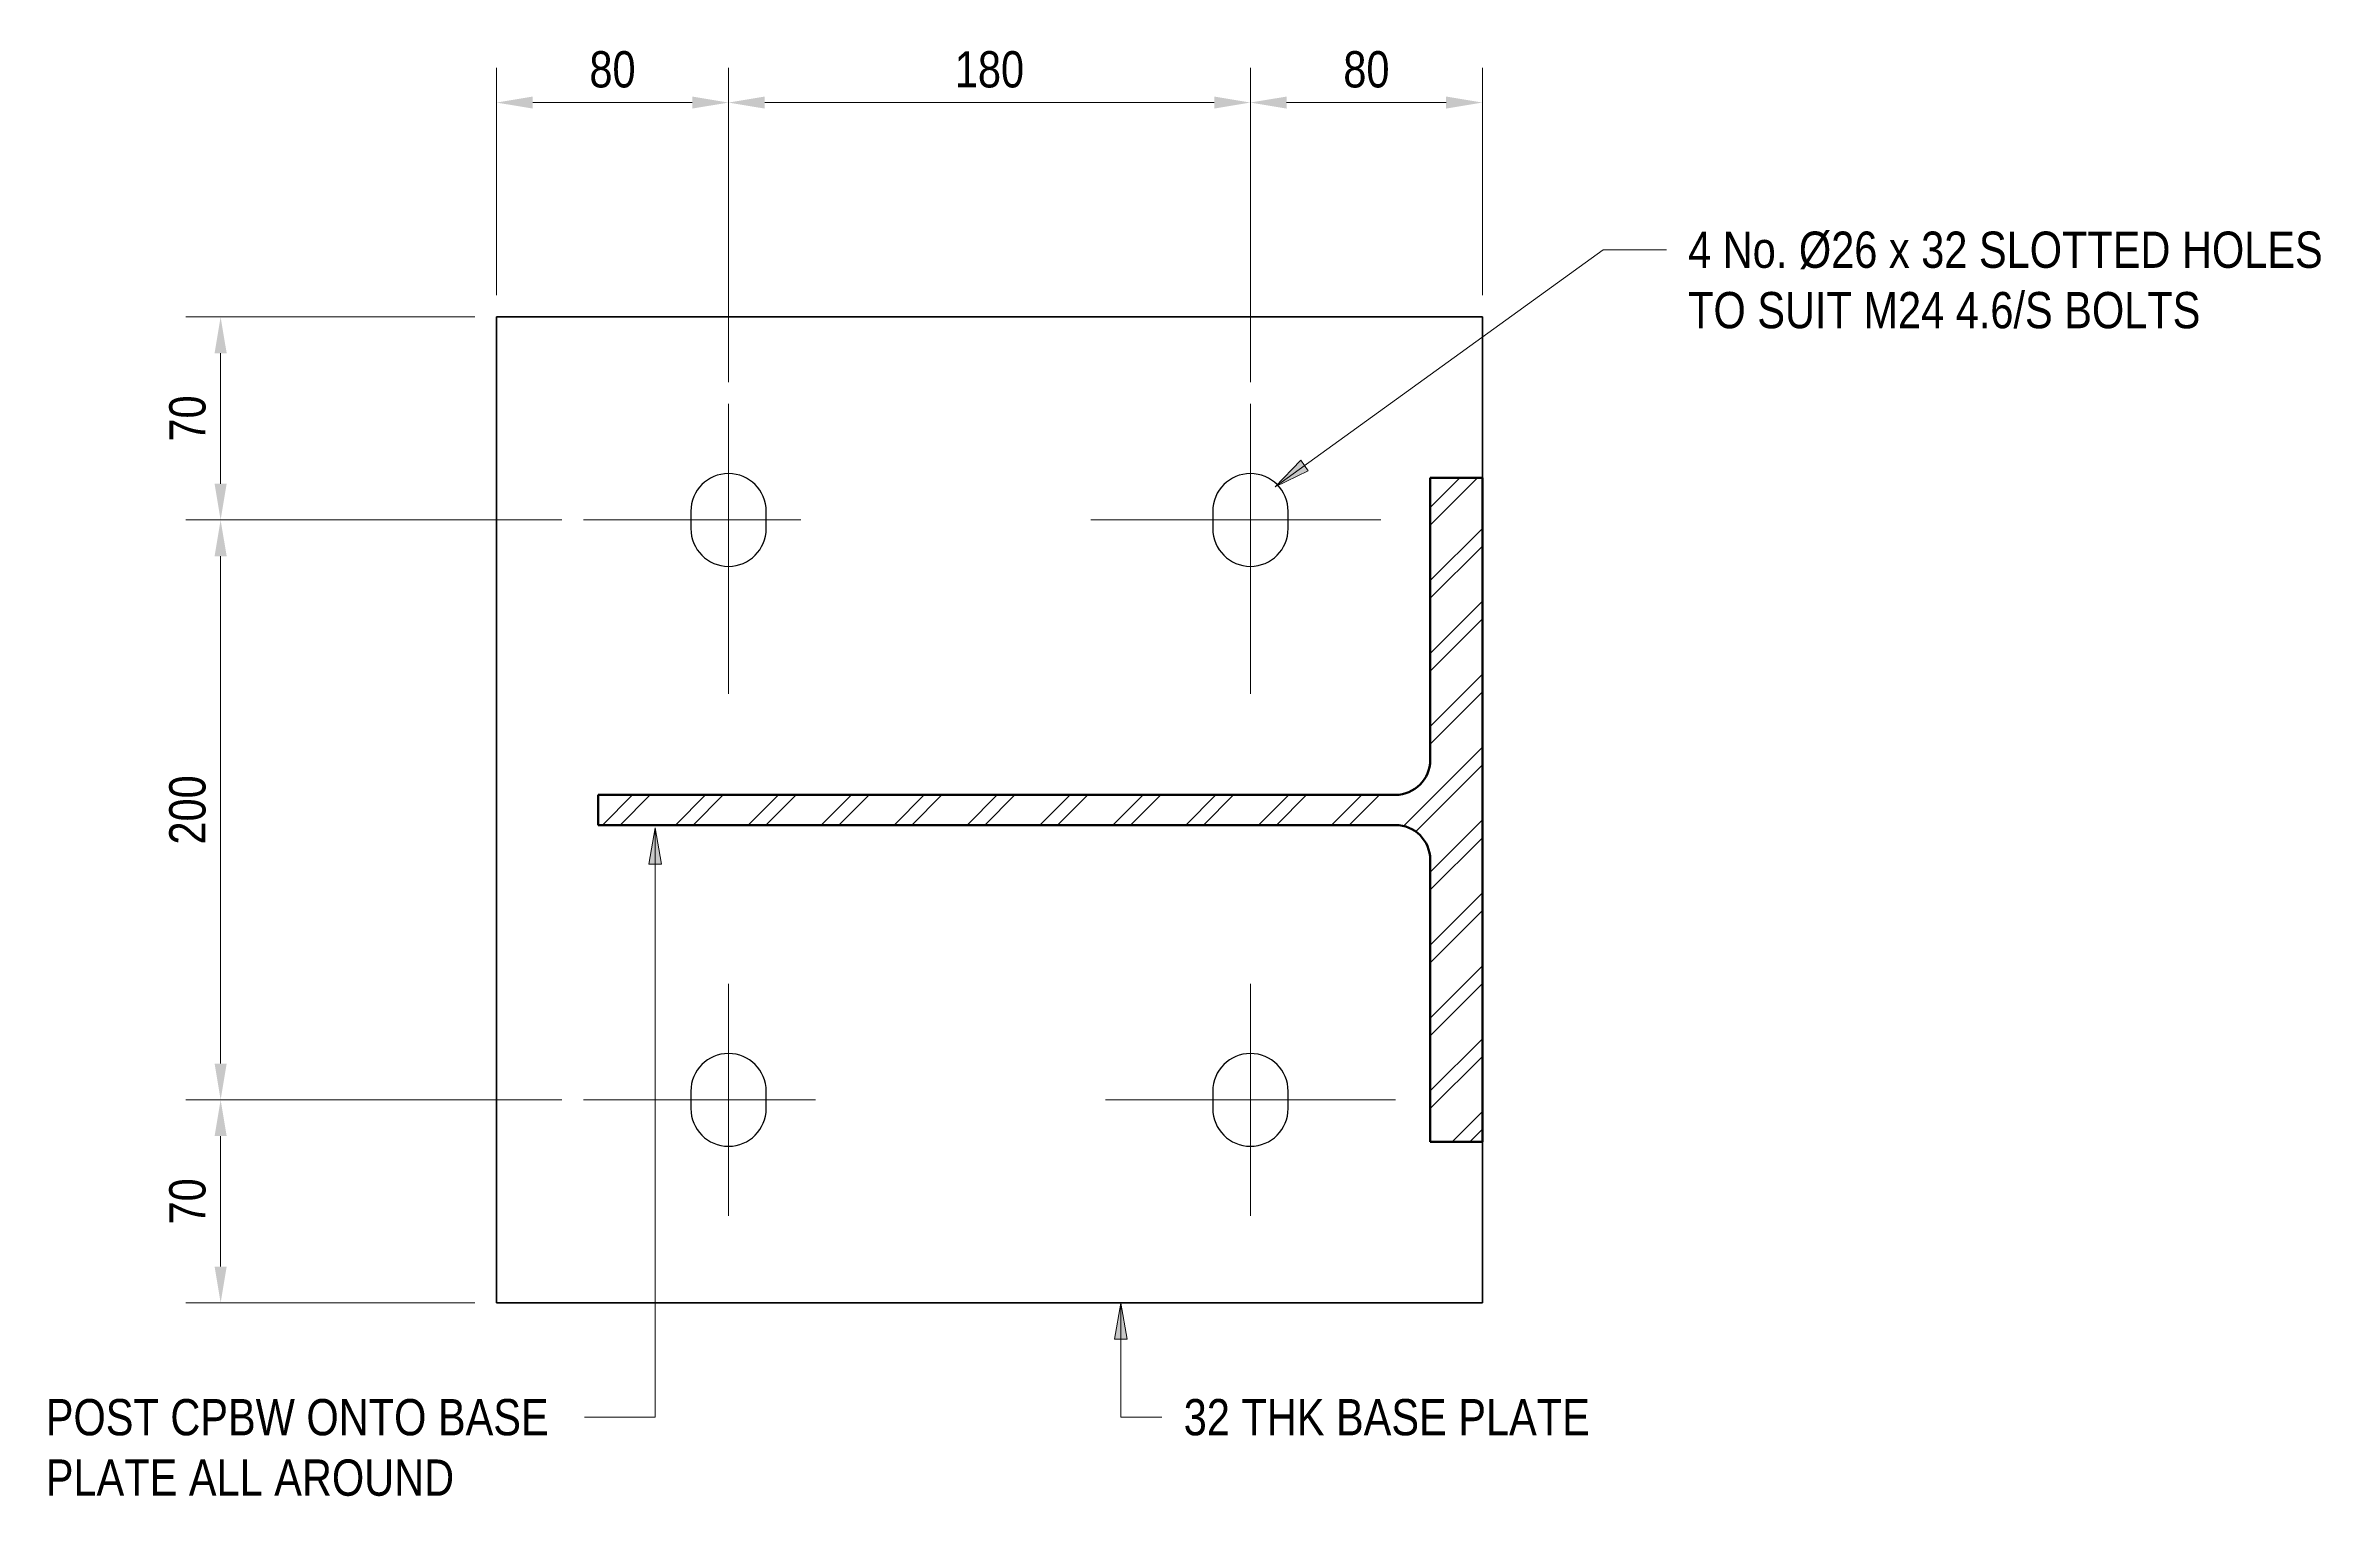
# Model space of a CAD drawing. Header units: metres. Extents: x 10.38 to 19.36, y -0.51 to 4.86.
# Drawn here: x 15.11 to 15.899, y -0.511 to -0.01 of the extents above; entities that cross this region are included whole.
import ezdxf

# ---------------------------------------------------------------- set-up
doc = ezdxf.new("R2010")
doc.units = ezdxf.units.M
doc.linetypes.add('JacobsCenter', pattern=[0.015, 0.009, -0.0015, 0.003, -0.0015])
doc.layers.get('Defpoints').update_dxf_attribs({"color": 41})
for name, color, linetype, lineweight in [('A-ANNO-DIMS', 7, 'Continuous', 9), ('A-DETL', 7, 'Continuous', 13), ('A-DETL-GENF', 7, 'Continuous', 9), ('G-ANNO-TEXT', 7, 'Continuous', 9)]:
    doc.layers.add(name, color=color, linetype=linetype, lineweight=lineweight)
doc.styles.add('Arial Narrow', font='ARIALN.TTF', dxfattribs={"height": 0.0125})
doc.dimstyles.new('Dimension_Standard_T__mm_', dxfattribs={"dimscale": 0.3048, "dimtxt": 0.012793, "dimasz": 0.04101, "dimexe": 0.03937, "dimexo": 0.024606, "dimgap": 0.016404, "dimtad": 1, "dimdec": 0, "dimlfac": 1000, "dimzin": 0, "dimdsep": 46, "dimtxsty": 'Arial Narrow', "dimsah": 1, "dimcen": 0.09, "dimaunit": 1, "dimadec": 4, "dimazin": 0, "dimtfac": 1, "dimtdec": 4, "dimtix": 1, "dimtmove": 0, "dimatfit": 3, "dimfxl": 1, "dimtvp": 1, "dimtolj": 1, "dimtzin": 0, "dimlwd": 18, "dimlwe": 18, "dimarcsym": 2})

msp = doc.modelspace()

# ---------------------------------------------------------------- texts
at = {"layer": 'G-ANNO-TEXT', "char_height": 0.0125, "attachment_point": 1, "style": 'Arial Narrow', "bg_fill": 3, "box_fill_scale": 1, "bg_fill_color": 256, "bg_fill_true_color": 13158600, "bg_fill_transparency": 0}
for s, insert in [('4 No. Ø26 x 32 SLOTTED HOLES ', (15.6764051, -0.0744384)), ('TO SUIT M24 4.6/S BOLTS', (15.6764051, -0.0952743)), ('POST CPBW ONTO BASE ', (15.1100079, -0.4770627)), ('PLATE ALL AROUND', (15.1100079, -0.4978987))]:
    msp.add_mtext(s, dxfattribs=dict(at, insert=insert))
at = {"layer": 'G-ANNO-TEXT', "insert": (15.5024551, -0.4770627), "char_height": 0.0125, "attachment_point": 1, "style": 'Arial Narrow', "bg_fill": 3, "box_fill_scale": 1, "bg_fill_color": 256, "bg_fill_transparency": 0}
msp.add_mtext('32 THK BASE PLATE', dxfattribs=at)

# ---------------------------------------------------------------- blocks, each defined once
blk = doc.blocks.new('DIMBLOCK33-DRG-2873234 - SECTION 4')
at = {"layer": 'A-ANNO-DIMS', "color": 0, "lineweight": 18, "transparency": 16777216}
for p, q in [((15.26546, -0.09639), (15.26546, -0.01794)), ((15.34546, -0.12639), (15.34546, -0.01794)), ((15.27796, -0.02994), (15.33296, -0.02994))]:
    blk.add_line(p, q, dxfattribs=at)
at = {"layer": 'A-ANNO-DIMS', "color": 0, "transparency": 16777216}
for points in [[(15.27796, -0.02786), (15.27796, -0.03202), (15.26546, -0.02994)], [(15.33296, -0.02786), (15.33296, -0.03202), (15.34546, -0.02994)]]:
    blk.add_solid(points, dxfattribs=at)
at = {"layer": 'Defpoints', "color": 0, "transparency": 16777216}
for p in [(15.34546, -0.02994), (15.26546, -0.10389), (15.34546, -0.13389)]:
    blk.add_point(p, dxfattribs=at)
at = {"layer": 'A-ANNO-DIMS', "color": 0, "lineweight": 18, "transparency": 16777216, "insert": (15.30546, -0.01856), "char_height": 0.0125, "width": 0.0190066, "attachment_point": 5, "style": 'Arial Narrow'}
blk.add_mtext('\\A1;80', dxfattribs=at)
blk = doc.blocks.new('DIMBLOCK34-DRG-2873234 - SECTION 4')
at = {"layer": 'A-ANNO-DIMS', "color": 0, "lineweight": 18, "transparency": 16777216}
for p, q in [((15.34546, -0.12639), (15.34546, -0.01794)), ((15.52546, -0.12639), (15.52546, -0.01794)), ((15.35796, -0.02994), (15.51296, -0.02994))]:
    blk.add_line(p, q, dxfattribs=at)
at = {"layer": 'A-ANNO-DIMS', "color": 0, "transparency": 16777216}
for points in [[(15.35796, -0.02786), (15.35796, -0.03202), (15.34546, -0.02994)], [(15.51296, -0.02786), (15.51296, -0.03202), (15.52546, -0.02994)]]:
    blk.add_solid(points, dxfattribs=at)
at = {"layer": 'Defpoints', "color": 0, "transparency": 16777216}
for p in [(15.52546, -0.02994), (15.34546, -0.13389), (15.52546, -0.13389)]:
    blk.add_point(p, dxfattribs=at)
at = {"layer": 'A-ANNO-DIMS', "color": 0, "lineweight": 18, "transparency": 16777216, "insert": (15.43546, -0.01856), "char_height": 0.0125, "width": 0.0285099, "attachment_point": 5, "style": 'Arial Narrow'}
blk.add_mtext('\\A1;180', dxfattribs=at)
blk = doc.blocks.new('DIMBLOCK35-DRG-2873234 - SECTION 4')
at = {"layer": 'A-ANNO-DIMS', "color": 0, "lineweight": 18, "transparency": 16777216}
for p, q in [((15.52546, -0.12639), (15.52546, -0.01794)), ((15.60546, -0.09639), (15.60546, -0.01794)), ((15.53796, -0.02994), (15.59296, -0.02994))]:
    blk.add_line(p, q, dxfattribs=at)
at = {"layer": 'A-ANNO-DIMS', "color": 0, "transparency": 16777216}
for points in [[(15.53796, -0.02786), (15.53796, -0.03202), (15.52546, -0.02994)], [(15.59296, -0.02786), (15.59296, -0.03202), (15.60546, -0.02994)]]:
    blk.add_solid(points, dxfattribs=at)
at = {"layer": 'Defpoints', "color": 0, "transparency": 16777216}
for p in [(15.60546, -0.02994), (15.60546, -0.10389), (15.52546, -0.13389)]:
    blk.add_point(p, dxfattribs=at)
at = {"layer": 'A-ANNO-DIMS', "color": 0, "lineweight": 18, "transparency": 16777216, "insert": (15.56546, -0.01856), "char_height": 0.0125, "width": 0.0190066, "attachment_point": 5, "style": 'Arial Narrow'}
blk.add_mtext('\\A1;80', dxfattribs=at)
blk = doc.blocks.new('DIMBLOCK36-DRG-2873234 - SECTION 4')
at = {"layer": 'A-ANNO-DIMS', "color": 0, "lineweight": 18, "transparency": 16777216}
for p, q in [((15.28796, -0.37389), (15.15831, -0.37389)), ((15.17031, -0.43139), (15.17031, -0.38639)), ((15.25796, -0.44389), (15.15831, -0.44389))]:
    blk.add_line(p, q, dxfattribs=at)
at = {"layer": 'A-ANNO-DIMS', "color": 0, "transparency": 16777216}
for points in [[(15.16823, -0.38639), (15.1724, -0.38639), (15.17031, -0.37389)], [(15.16823, -0.43139), (15.1724, -0.43139), (15.17031, -0.44389)]]:
    blk.add_solid(points, dxfattribs=at)
at = {"layer": 'Defpoints', "color": 0, "transparency": 16777216}
for p in [(15.17031, -0.37389), (15.29546, -0.37389), (15.26546, -0.44389)]:
    blk.add_point(p, dxfattribs=at)
at = {"layer": 'A-ANNO-DIMS', "color": 0, "lineweight": 18, "transparency": 16777216, "insert": (15.15893, -0.40889), "char_height": 0.0125, "width": 0.0190066, "attachment_point": 5, "rotation": 90, "style": 'Arial Narrow'}
blk.add_mtext('\\A1;70', dxfattribs=at)
blk = doc.blocks.new('DIMBLOCK37-DRG-2873234 - SECTION 4')
at = {"layer": 'A-ANNO-DIMS', "color": 0, "lineweight": 18, "transparency": 16777216}
for p, q in [((15.28796, -0.17389), (15.15831, -0.17389)), ((15.17031, -0.36139), (15.17031, -0.18639)), ((15.28796, -0.37389), (15.15831, -0.37389))]:
    blk.add_line(p, q, dxfattribs=at)
at = {"layer": 'A-ANNO-DIMS', "color": 0, "transparency": 16777216}
for points in [[(15.16823, -0.18639), (15.1724, -0.18639), (15.17031, -0.17389)], [(15.16823, -0.36139), (15.1724, -0.36139), (15.17031, -0.37389)]]:
    blk.add_solid(points, dxfattribs=at)
at = {"layer": 'Defpoints', "color": 0, "transparency": 16777216}
for p in [(15.17031, -0.17389), (15.29546, -0.17389), (15.29546, -0.37389)]:
    blk.add_point(p, dxfattribs=at)
at = {"layer": 'A-ANNO-DIMS', "color": 0, "lineweight": 18, "transparency": 16777216, "insert": (15.15893, -0.27389), "char_height": 0.0125, "width": 0.0285099, "attachment_point": 5, "rotation": 90, "style": 'Arial Narrow'}
blk.add_mtext('\\A1;200', dxfattribs=at)
blk = doc.blocks.new('DIMBLOCK38-DRG-2873234 - SECTION 4')
at = {"layer": 'A-ANNO-DIMS', "color": 0, "lineweight": 18, "transparency": 16777216}
for p, q in [((15.25796, -0.10389), (15.15831, -0.10389)), ((15.17031, -0.16139), (15.17031, -0.11639)), ((15.28796, -0.17389), (15.15831, -0.17389))]:
    blk.add_line(p, q, dxfattribs=at)
at = {"layer": 'A-ANNO-DIMS', "color": 0, "transparency": 16777216}
for points in [[(15.16823, -0.11639), (15.1724, -0.11639), (15.17031, -0.10389)], [(15.16823, -0.16139), (15.1724, -0.16139), (15.17031, -0.17389)]]:
    blk.add_solid(points, dxfattribs=at)
at = {"layer": 'Defpoints', "color": 0, "transparency": 16777216}
for p in [(15.17031, -0.10389), (15.26546, -0.10389), (15.29546, -0.17389)]:
    blk.add_point(p, dxfattribs=at)
at = {"layer": 'A-ANNO-DIMS', "color": 0, "lineweight": 18, "transparency": 16777216, "insert": (15.15893, -0.13889), "char_height": 0.0125, "width": 0.0190066, "attachment_point": 5, "rotation": 90, "style": 'Arial Narrow'}
blk.add_mtext('\\A1;70', dxfattribs=at)

# ---------------------------------------------------------------- dimensions: what is measured, and where the dimension line sits
at = {"layer": 'A-ANNO-DIMS', "lineweight": 18}
for base, p1, p2, override, picture, middle in [((15.3454642, -0.0299387), (15.2654642, -0.1038897), (15.3454642, -0.1338897), {"dimpost": '<>', "dimfxl": 0.08544}, 'DIMBLOCK33-DRG-2873234 - SECTION 4', (15.3054642, -0.0185565)), ((15.5254642, -0.0299387), (15.3454642, -0.1338897), (15.5254642, -0.1338897), {"dimpost": '<>', "dimfxl": 0.18}, 'DIMBLOCK34-DRG-2873234 - SECTION 4', (15.4354642, -0.0185565)), ((15.6054642, -0.0299387), (15.5254642, -0.1338897), (15.6054642, -0.1038897), {"dimpost": '<>', "dimfxl": 0.08544}, 'DIMBLOCK35-DRG-2873234 - SECTION 4', (15.5654642, -0.0185565))]:
    dim = msp.add_linear_dim(base=base, p1=p1, p2=p2, dimstyle='Dimension_Standard_T__mm_', override=override, dxfattribs=at)
    dim.commit()
    dim.dimension.update_dxf_attribs({"geometry": picture, "text_midpoint": middle})
for base, p1, p2, override, picture, middle in [((15.1703129, -0.1038897), (15.2954642, -0.1738897), (15.2654642, -0.1038897), {"dimpost": '<>', "dimfxl": 0.076158}, 'DIMBLOCK38-DRG-2873234 - SECTION 4', (15.1589307, -0.1388897)), ((15.1703129, -0.1738897), (15.2954642, -0.3738897), (15.2954642, -0.1738897), {"dimpost": '<>', "dimfxl": 0.2}, 'DIMBLOCK37-DRG-2873234 - SECTION 4', (15.1589307, -0.2738897)), ((15.1703129, -0.3738897), (15.2654642, -0.4438897), (15.2954642, -0.3738897), {"dimpost": '<>', "dimfxl": 0.076158}, 'DIMBLOCK36-DRG-2873234 - SECTION 4', (15.1589307, -0.4088897))]:
    dim = msp.add_linear_dim(base=base, p1=p1, p2=p2, angle=90, dimstyle='Dimension_Standard_T__mm_', override=override, dxfattribs=at)
    dim.commit()
    dim.dimension.update_dxf_attribs({"geometry": picture, "text_midpoint": middle})

# ---------------------------------------------------------------- hatches: boundary and pattern name
at = {"layer": 'A-DETL-GENF'}
h = msp.add_hatch(dxfattribs=at)
h.set_pattern_fill('FP_1', color=256, style=0, pattern_type=2)
h.set_pattern_definition([(45, (11.935106, 0), (-0.01257236, 0.01257236), []), (45, (11.935106, 0.01905), (-0.01257236, 0.01257236), [])])
h.paths.add_polyline_path([(15.6054642, -0.3883897), (15.6054642, -0.1593897), (15.5874642, -0.1593897), (15.5874642, -0.2566897), (15.5870554, -0.2597955), (15.5858565, -0.2626897), (15.5839495, -0.265175), (15.5814642, -0.267082), (15.5785701, -0.2682808), (15.5754642, -0.2686897), (15.3004642, -0.2686897), (15.3004642, -0.2790897), (15.5754642, -0.2790897), (15.5785701, -0.2794986), (15.5814642, -0.2806974), (15.5839495, -0.2826044), (15.5858565, -0.2850897), (15.5870554, -0.2879839), (15.5874642, -0.2910897), (15.5874642, -0.3883897)])
at = {"layer": 'G-ANNO-TEXT'}
for points in [[(15.5339687, -0.1624293), (15.5453911, -0.1568943), (15.5428091, -0.1533214)], [(15.3201527, -0.280097), (15.3179486, -0.292597), (15.3223568, -0.292597)], [(15.4808046, -0.443955), (15.4786005, -0.456455), (15.4830087, -0.456455)]]:
    msp.add_hatch(color=256, dxfattribs=at).paths.add_polyline_path(points)

# ---------------------------------------------------------------- linework, layer by layer
at = {"layer": 'A-DETL', "lineweight": 35}
for p, q in [((15.2654642, -0.1038897), (15.2654642, -0.4438897)), ((15.6054642, -0.1038897), (15.2654642, -0.1038897)), ((15.6054642, -0.1038897), (15.6054642, -0.1593897)), ((15.6054642, -0.3883897), (15.6054642, -0.4438897)), ((15.6054642, -0.4438897), (15.2654642, -0.4438897))]:
    msp.add_line(p, q, dxfattribs=at)
at = {"layer": 'A-DETL', "linetype": 'JacobsCenter'}
for p, q in [((15.3454642, -0.1338897), (15.3454642, -0.4138897)), ((15.5254642, -0.1338897), (15.5254642, -0.4138897)), ((15.5704642, -0.1738897), (15.2954642, -0.1738897)), ((15.5754642, -0.3738897), (15.2954642, -0.3738897))]:
    msp.add_line(p, q, dxfattribs=at)
at = {"layer": 'A-DETL', "lineweight": 50}
for p, q in [((15.6054642, -0.1593897), (15.5874642, -0.1593897)), ((15.5874642, -0.1593897), (15.5874642, -0.2566897)), ((15.6054642, -0.3883897), (15.6054642, -0.1593897)), ((15.5754642, -0.2686897), (15.3004642, -0.2686897)), ((15.3004642, -0.2686897), (15.3004642, -0.2790897)), ((15.3004642, -0.2790897), (15.5754642, -0.2790897)), ((15.5874642, -0.2910897), (15.5874642, -0.3883897)), ((15.5874642, -0.3883897), (15.6054642, -0.3883897))]:
    msp.add_line(p, q, dxfattribs=at)
at = {"layer": 'A-DETL', "lineweight": 25}
for p, q in [((15.3324642, -0.1708897), (15.3324642, -0.1768897)), ((15.3584642, -0.1768897), (15.3584642, -0.1708897)), ((15.5124642, -0.1708897), (15.5124642, -0.1768897)), ((15.5384642, -0.1768897), (15.5384642, -0.1708897)), ((15.3324642, -0.3708897), (15.3324642, -0.3768897)), ((15.3584642, -0.3768897), (15.3584642, -0.3708897)), ((15.5124642, -0.3708897), (15.5124642, -0.3768897)), ((15.5384642, -0.3768897), (15.5384642, -0.3708897))]:
    msp.add_line(p, q, dxfattribs=at)
for centre, start, end in [((15.3454642, -0.1708897), 0, 180), ((15.5254642, -0.1708897), 0, 180), ((15.3454642, -0.1768897), 180, 0), ((15.5254642, -0.1768897), 180, 0), ((15.3454642, -0.3708897), 0, 180), ((15.5254642, -0.3708897), 0, 180), ((15.3454642, -0.3768897), 180, 0), ((15.5254642, -0.3768897), 180, 0)]:
    msp.add_arc(centre, 0.013, start, end, dxfattribs=at)
at = {"layer": 'A-DETL', "lineweight": 50}
for centre, start, end in [((15.5754642, -0.2566897), 270, 0), ((15.5754642, -0.2910897), 360, 90)]:
    msp.add_arc(centre, 0.012, start, end, dxfattribs=at)
at = {"layer": 'G-ANNO-TEXT'}
for p, q in [((15.5339687, -0.1624293), (15.6470814, -0.0806884)), ((15.6470814, -0.0806884), (15.6689051, -0.0806884)), ((15.5428091, -0.1533214), (15.5339687, -0.1624293)), ((15.5339687, -0.1624293), (15.5453911, -0.1568943)), ((15.5453911, -0.1568943), (15.5428091, -0.1533214)), ((15.3201527, -0.280097), (15.3179486, -0.292597)), ((15.3223568, -0.292597), (15.3201527, -0.280097)), ((15.3201527, -0.280097), (15.3201527, -0.4833127)), ((15.3179486, -0.292597), (15.3223568, -0.292597)), ((15.4808046, -0.443955), (15.4786005, -0.456455)), ((15.4830087, -0.456455), (15.4808046, -0.443955)), ((15.4808046, -0.443955), (15.4808046, -0.4833127)), ((15.4786005, -0.456455), (15.4830087, -0.456455)), ((15.300145, -0.4833127), (15.2957709, -0.4833127)), ((15.3201527, -0.4833127), (15.300145, -0.4833127)), ((15.4808046, -0.4833127), (15.4949551, -0.4833127))]:
    msp.add_line(p, q, dxfattribs=at)

msp.set_redraw_order([(e.dxf.handle, doc.entitydb.next_handle()) for e in msp.query("TEXT MTEXT ATTDEF DIMENSION ARC_DIMENSION")])  # texts and dimensions are drawn at this point

doc.saveas('drawing.dxf')
